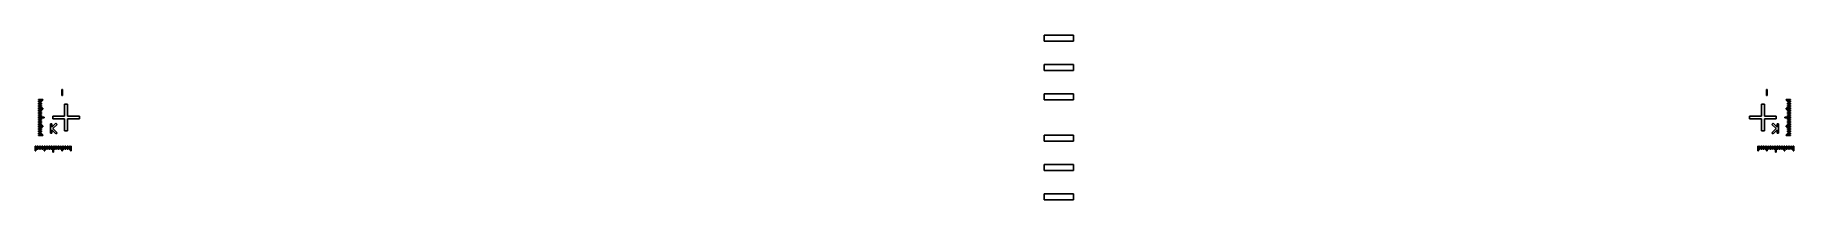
# Model space of a CAD drawing. Header units: millimetres. Extents: x 86952 to 295100, y -20629 to 191261.
# Drawn here: x 240171 to 270030, y 149861 to 152661 of the extents above; entities that cross this region are included whole.
import ezdxf

# ---------------------------------------------------------------- set-up
doc = ezdxf.new("R2010")
doc.units = ezdxf.units.MM
doc.layers.add('Clear', color=140, linetype='Continuous', true_color=0x00bfff)
doc.layers.add('Opaque', color=30, linetype='Continuous', true_color=0xff7f00)

msp = doc.modelspace()

# ---------------------------------------------------------------- linework, layer by layer
at = {"layer": 'Clear'}
msp.add_circle((255100, 151261), 40000, dxfattribs=at)
at = {"layer": 'Opaque'}
for p, q in [((257300, 152661), (257800, 152661)), ((257300, 152661), (257300, 152561)), ((257800, 152561), (257800, 152661)), ((257300, 152561), (257800, 152561)), ((257300, 152161), (257800, 152161)), ((257300, 152161), (257300, 152061)), ((257300, 152061), (257800, 152061)), ((257800, 152061), (257800, 152161)), ((240621, 151636), (240621, 151736)), ((240621, 151736), (240633, 151736)), ((240633, 151736), (240633, 151636)), ((269568, 151736), (269568, 151636)), ((269580, 151736), (269568, 151736)), ((269580, 151636), (269580, 151736)), ((240226, 151567), (240301, 151567)), ((240226, 151555), (240226, 151567)), ((240301, 151555), (240226, 151555)), ((240226, 151537), (240276, 151537)), ((240226, 151525), (240226, 151537)), ((240276, 151525), (240226, 151525)), ((240226, 151507), (240276, 151507)), ((240226, 151495), (240226, 151507)), ((240276, 151495), (240226, 151495)), ((240226, 151477), (240276, 151477)), ((240226, 151465), (240226, 151477)), ((240276, 151465), (240226, 151465)), ((240226, 151447), (240276, 151447)), ((240226, 151435), (240226, 151447)), ((240276, 151435), (240226, 151435)), ((240226, 151417), (240301, 151417)), ((240226, 151405), (240226, 151417)), ((240301, 151405), (240226, 151405)), ((240276, 151537), (240276, 151525)), ((240276, 151507), (240276, 151495)), ((240276, 151477), (240276, 151465)), ((240276, 151447), (240276, 151435)), ((240301, 151567), (240301, 151555)), ((240301, 151417), (240301, 151405)), ((240633, 151636), (240621, 151636)), ((240671, 151286), (240671, 151486)), ((240671, 151486), (240721, 151486)), ((240721, 151486), (240721, 151286)), ((257300, 151661), (257800, 151661)), ((257300, 151661), (257300, 151561)), ((257300, 151561), (257800, 151561)), ((257800, 151561), (257800, 151661)), ((269530, 151486), (269480, 151486)), ((269480, 151486), (269480, 151286)), ((269530, 151286), (269530, 151486)), ((269568, 151636), (269580, 151636)), ((269975, 151567), (269900, 151567)), ((269900, 151567), (269900, 151555)), ((269900, 151555), (269975, 151555)), ((269975, 151417), (269900, 151417)), ((269900, 151417), (269900, 151405)), ((269900, 151405), (269975, 151405)), ((269975, 151537), (269925, 151537)), ((269925, 151537), (269925, 151525)), ((269925, 151525), (269975, 151525)), ((269975, 151507), (269925, 151507)), ((269925, 151507), (269925, 151495)), ((269925, 151495), (269975, 151495)), ((269975, 151477), (269925, 151477)), ((269925, 151477), (269925, 151465)), ((269925, 151465), (269975, 151465)), ((269975, 151447), (269925, 151447)), ((269925, 151447), (269925, 151435)), ((269925, 151435), (269975, 151435)), ((269975, 151555), (269975, 151567)), ((269975, 151525), (269975, 151537)), ((269975, 151495), (269975, 151507)), ((269975, 151465), (269975, 151477)), ((269975, 151435), (269975, 151447)), ((269975, 151405), (269975, 151417)), ((240226, 151387), (240276, 151387)), ((240226, 151375), (240226, 151387)), ((240276, 151375), (240226, 151375)), ((240226, 151357), (240276, 151357)), ((240226, 151345), (240226, 151357)), ((240276, 151345), (240226, 151345)), ((240226, 151327), (240276, 151327)), ((240226, 151315), (240226, 151327)), ((240276, 151315), (240226, 151315)), ((240226, 151297), (240276, 151297)), ((240226, 151285), (240226, 151297)), ((240276, 151285), (240226, 151285)), ((240226, 151267), (240326, 151267)), ((240226, 151255), (240226, 151267)), ((240326, 151255), (240226, 151255)), ((240226, 151237), (240276, 151237)), ((240226, 151225), (240226, 151237)), ((240276, 151225), (240226, 151225)), ((240226, 151207), (240276, 151207)), ((240226, 151195), (240226, 151207)), ((240276, 151195), (240226, 151195)), ((240226, 151177), (240276, 151177)), ((240226, 151165), (240226, 151177)), ((240276, 151165), (240226, 151165)), ((240226, 151147), (240276, 151147)), ((240226, 151135), (240226, 151147)), ((240276, 151135), (240226, 151135)), ((240226, 151117), (240301, 151117)), ((240226, 151105), (240226, 151117)), ((240301, 151105), (240226, 151105)), ((240276, 151387), (240276, 151375)), ((240276, 151357), (240276, 151345)), ((240276, 151327), (240276, 151315)), ((240276, 151297), (240276, 151285)), ((240276, 151237), (240276, 151225)), ((240276, 151207), (240276, 151195)), ((240276, 151177), (240276, 151165)), ((240276, 151147), (240276, 151135)), ((240301, 151117), (240301, 151105)), ((240326, 151267), (240326, 151255)), ((240429, 151151), (240455, 151151)), ((240429, 150995), (240429, 151151)), ((240455, 151094), (240523, 151162)), ((240455, 151151), (240455, 151094)), ((240471, 151286), (240671, 151286)), ((240471, 151236), (240471, 151286)), ((240671, 151236), (240471, 151236)), ((240471, 151073), (240542, 151144)), ((240523, 151162), (240542, 151144)), ((240671, 151036), (240671, 151236)), ((240721, 151286), (240921, 151286)), ((240921, 151236), (240721, 151236)), ((240721, 151236), (240721, 151036)), ((240921, 151286), (240921, 151236)), ((269480, 151286), (269280, 151286)), ((269280, 151286), (269280, 151236)), ((269280, 151236), (269480, 151236)), ((269480, 151236), (269480, 151036)), ((269730, 151286), (269530, 151286)), ((269530, 151036), (269530, 151236)), ((269530, 151236), (269730, 151236)), ((269677, 151162), (269659, 151144)), ((269730, 151073), (269659, 151144)), ((269745, 151094), (269677, 151162)), ((269730, 151236), (269730, 151286)), ((269771, 151151), (269745, 151151)), ((269745, 151151), (269745, 151094)), ((269771, 150995), (269771, 151151)), ((269975, 151267), (269875, 151267)), ((269875, 151267), (269875, 151255)), ((269875, 151255), (269975, 151255)), ((269975, 151117), (269900, 151117)), ((269900, 151117), (269900, 151105)), ((269900, 151105), (269975, 151105)), ((269975, 151387), (269925, 151387)), ((269925, 151387), (269925, 151375)), ((269925, 151375), (269975, 151375)), ((269975, 151357), (269925, 151357)), ((269925, 151357), (269925, 151345)), ((269925, 151345), (269975, 151345)), ((269975, 151327), (269925, 151327)), ((269925, 151327), (269925, 151315)), ((269925, 151315), (269975, 151315)), ((269975, 151297), (269925, 151297)), ((269925, 151297), (269925, 151285)), ((269925, 151285), (269975, 151285)), ((269975, 151237), (269925, 151237)), ((269925, 151237), (269925, 151225)), ((269925, 151225), (269975, 151225)), ((269975, 151207), (269925, 151207)), ((269925, 151207), (269925, 151195)), ((269925, 151195), (269975, 151195)), ((269975, 151177), (269925, 151177)), ((269925, 151177), (269925, 151165)), ((269925, 151165), (269975, 151165)), ((269975, 151147), (269925, 151147)), ((269925, 151147), (269925, 151135)), ((269925, 151135), (269975, 151135)), ((269975, 151375), (269975, 151387)), ((269975, 151345), (269975, 151357)), ((269975, 151315), (269975, 151327)), ((269975, 151285), (269975, 151297)), ((269975, 151255), (269975, 151267)), ((269975, 151225), (269975, 151237)), ((269975, 151195), (269975, 151207)), ((269975, 151165), (269975, 151177)), ((269975, 151135), (269975, 151147)), ((269975, 151105), (269975, 151117)), ((240226, 151087), (240276, 151087)), ((240226, 151075), (240226, 151087)), ((240276, 151075), (240226, 151075)), ((240226, 151057), (240276, 151057)), ((240226, 151045), (240226, 151057)), ((240276, 151045), (240226, 151045)), ((240226, 151027), (240276, 151027)), ((240226, 151015), (240226, 151027)), ((240276, 151015), (240226, 151015)), ((240226, 150997), (240276, 150997)), ((240226, 150985), (240226, 150997)), ((240276, 150985), (240226, 150985)), ((240226, 150967), (240301, 150967)), ((240226, 150955), (240226, 150967)), ((240301, 150955), (240226, 150955)), ((240276, 151087), (240276, 151075)), ((240276, 151057), (240276, 151045)), ((240276, 151027), (240276, 151015)), ((240276, 150997), (240276, 150985)), ((240301, 150967), (240301, 150955)), ((240455, 150995), (240429, 150995)), ((240455, 151051), (240455, 150995)), ((240455, 151051), (240523, 150984)), ((240471, 151073), (240542, 151002)), ((240523, 150984), (240542, 151002)), ((240721, 151036), (240671, 151036)), ((257300, 150961), (257800, 150961)), ((257300, 150961), (257300, 150861)), ((257300, 150861), (257800, 150861)), ((257800, 150861), (257800, 150961)), ((269480, 151036), (269530, 151036)), ((269730, 151073), (269659, 151002)), ((269677, 150984), (269659, 151002)), ((269745, 151051), (269677, 150984)), ((269745, 151051), (269745, 150995)), ((269745, 150995), (269771, 150995)), ((269975, 150967), (269900, 150967)), ((269900, 150967), (269900, 150955)), ((269900, 150955), (269975, 150955)), ((269975, 151087), (269925, 151087)), ((269925, 151087), (269925, 151075)), ((269925, 151075), (269975, 151075)), ((269975, 151057), (269925, 151057)), ((269925, 151057), (269925, 151045)), ((269925, 151045), (269975, 151045)), ((269975, 151027), (269925, 151027)), ((269925, 151027), (269925, 151015)), ((269925, 151015), (269975, 151015)), ((269975, 150997), (269925, 150997)), ((269925, 150997), (269925, 150985)), ((269925, 150985), (269975, 150985)), ((269975, 151075), (269975, 151087)), ((269975, 151045), (269975, 151057)), ((269975, 151015), (269975, 151027)), ((269975, 150985), (269975, 150997)), ((269975, 150955), (269975, 150967)), ((240171, 150771), (240171, 150696)), ((240183, 150771), (240171, 150771)), ((240171, 150696), (240183, 150696)), ((240183, 150696), (240183, 150771)), ((240201, 150771), (240201, 150721)), ((240213, 150771), (240201, 150771)), ((240201, 150721), (240213, 150721)), ((240213, 150721), (240213, 150771)), ((240231, 150771), (240231, 150721)), ((240243, 150771), (240231, 150771)), ((240231, 150721), (240243, 150721)), ((240243, 150721), (240243, 150771)), ((240261, 150771), (240261, 150721)), ((240273, 150771), (240261, 150771)), ((240261, 150721), (240273, 150721)), ((240273, 150721), (240273, 150771)), ((240291, 150771), (240291, 150721)), ((240303, 150771), (240291, 150771)), ((240291, 150721), (240303, 150721)), ((240303, 150721), (240303, 150771)), ((240321, 150771), (240321, 150696)), ((240333, 150771), (240321, 150771)), ((240321, 150696), (240333, 150696)), ((240333, 150696), (240333, 150771)), ((240351, 150771), (240351, 150721)), ((240363, 150771), (240351, 150771)), ((240351, 150721), (240363, 150721)), ((240363, 150721), (240363, 150771)), ((240381, 150771), (240381, 150721)), ((240393, 150771), (240381, 150771)), ((240381, 150721), (240393, 150721)), ((240393, 150721), (240393, 150771)), ((240411, 150771), (240411, 150721)), ((240423, 150771), (240411, 150771)), ((240411, 150721), (240423, 150721)), ((240423, 150721), (240423, 150771)), ((240441, 150771), (240441, 150721)), ((240453, 150771), (240441, 150771)), ((240441, 150721), (240453, 150721)), ((240453, 150721), (240453, 150771)), ((240471, 150771), (240471, 150671)), ((240483, 150771), (240471, 150771)), ((240471, 150671), (240483, 150671)), ((240483, 150671), (240483, 150771)), ((240501, 150771), (240501, 150721)), ((240513, 150771), (240501, 150771)), ((240501, 150721), (240513, 150721)), ((240513, 150721), (240513, 150771)), ((240531, 150771), (240531, 150721)), ((240543, 150771), (240531, 150771)), ((240531, 150721), (240543, 150721)), ((240543, 150721), (240543, 150771)), ((240561, 150771), (240561, 150721)), ((240573, 150771), (240561, 150771)), ((240561, 150721), (240573, 150721)), ((240573, 150721), (240573, 150771)), ((240591, 150771), (240591, 150721)), ((240603, 150771), (240591, 150771)), ((240591, 150721), (240603, 150721)), ((240603, 150721), (240603, 150771)), ((240621, 150771), (240621, 150696)), ((240633, 150771), (240621, 150771)), ((240621, 150696), (240633, 150696)), ((240633, 150696), (240633, 150771)), ((240651, 150771), (240651, 150721)), ((240663, 150771), (240651, 150771)), ((240651, 150721), (240663, 150721)), ((240663, 150721), (240663, 150771)), ((240681, 150771), (240681, 150721)), ((240693, 150771), (240681, 150771)), ((240681, 150721), (240693, 150721)), ((240693, 150721), (240693, 150771)), ((240711, 150771), (240711, 150721)), ((240723, 150771), (240711, 150771)), ((240711, 150721), (240723, 150721)), ((240723, 150721), (240723, 150771)), ((240741, 150771), (240741, 150721)), ((240753, 150771), (240741, 150771)), ((240741, 150721), (240753, 150721)), ((240753, 150721), (240753, 150771)), ((240771, 150771), (240771, 150696)), ((240783, 150771), (240771, 150771)), ((240771, 150696), (240783, 150696)), ((240783, 150696), (240783, 150771)), ((269418, 150696), (269418, 150771)), ((269418, 150771), (269430, 150771)), ((269430, 150696), (269418, 150696)), ((269430, 150771), (269430, 150696)), ((269448, 150721), (269448, 150771)), ((269448, 150771), (269460, 150771)), ((269460, 150721), (269448, 150721)), ((269460, 150771), (269460, 150721)), ((269478, 150721), (269478, 150771)), ((269478, 150771), (269490, 150771)), ((269490, 150721), (269478, 150721)), ((269490, 150771), (269490, 150721)), ((269508, 150721), (269508, 150771)), ((269508, 150771), (269520, 150771)), ((269520, 150721), (269508, 150721)), ((269520, 150771), (269520, 150721)), ((269538, 150721), (269538, 150771)), ((269538, 150771), (269550, 150771)), ((269550, 150721), (269538, 150721)), ((269550, 150771), (269550, 150721)), ((269568, 150696), (269568, 150771)), ((269568, 150771), (269580, 150771)), ((269580, 150696), (269568, 150696)), ((269580, 150771), (269580, 150696)), ((269598, 150721), (269598, 150771)), ((269598, 150771), (269610, 150771)), ((269610, 150721), (269598, 150721)), ((269610, 150771), (269610, 150721)), ((269628, 150721), (269628, 150771)), ((269628, 150771), (269640, 150771)), ((269640, 150721), (269628, 150721)), ((269640, 150771), (269640, 150721)), ((269658, 150721), (269658, 150771)), ((269658, 150771), (269670, 150771)), ((269670, 150721), (269658, 150721)), ((269670, 150771), (269670, 150721)), ((269688, 150721), (269688, 150771)), ((269688, 150771), (269700, 150771)), ((269700, 150721), (269688, 150721)), ((269700, 150771), (269700, 150721)), ((269718, 150671), (269718, 150771)), ((269718, 150771), (269730, 150771)), ((269730, 150671), (269718, 150671)), ((269730, 150771), (269730, 150671)), ((269748, 150721), (269748, 150771)), ((269748, 150771), (269760, 150771)), ((269760, 150721), (269748, 150721)), ((269760, 150771), (269760, 150721)), ((269778, 150721), (269778, 150771)), ((269778, 150771), (269790, 150771)), ((269790, 150721), (269778, 150721)), ((269790, 150771), (269790, 150721)), ((269808, 150721), (269808, 150771)), ((269808, 150771), (269820, 150771)), ((269820, 150721), (269808, 150721)), ((269820, 150771), (269820, 150721)), ((269838, 150721), (269838, 150771)), ((269838, 150771), (269850, 150771)), ((269850, 150721), (269838, 150721)), ((269850, 150771), (269850, 150721)), ((269868, 150696), (269868, 150771)), ((269868, 150771), (269880, 150771)), ((269880, 150696), (269868, 150696)), ((269880, 150771), (269880, 150696)), ((269898, 150721), (269898, 150771)), ((269898, 150771), (269910, 150771)), ((269910, 150721), (269898, 150721)), ((269910, 150771), (269910, 150721)), ((269928, 150721), (269928, 150771)), ((269928, 150771), (269940, 150771)), ((269940, 150721), (269928, 150721)), ((269940, 150771), (269940, 150721)), ((269958, 150721), (269958, 150771)), ((269958, 150771), (269970, 150771)), ((269970, 150721), (269958, 150721)), ((269970, 150771), (269970, 150721)), ((269988, 150721), (269988, 150771)), ((269988, 150771), (270000, 150771)), ((270000, 150721), (269988, 150721)), ((270000, 150771), (270000, 150721)), ((270018, 150696), (270018, 150771)), ((270018, 150771), (270030, 150771)), ((270030, 150696), (270018, 150696)), ((270030, 150771), (270030, 150696)), ((257300, 150461), (257800, 150461)), ((257300, 150461), (257300, 150361)), ((257300, 150361), (257800, 150361)), ((257800, 150361), (257800, 150461)), ((257300, 149961), (257800, 149961)), ((257300, 149961), (257300, 149861)), ((257800, 149861), (257800, 149961)), ((257300, 149861), (257800, 149861))]:
    msp.add_line(p, q, dxfattribs=at)

doc.saveas('drawing.dxf')
